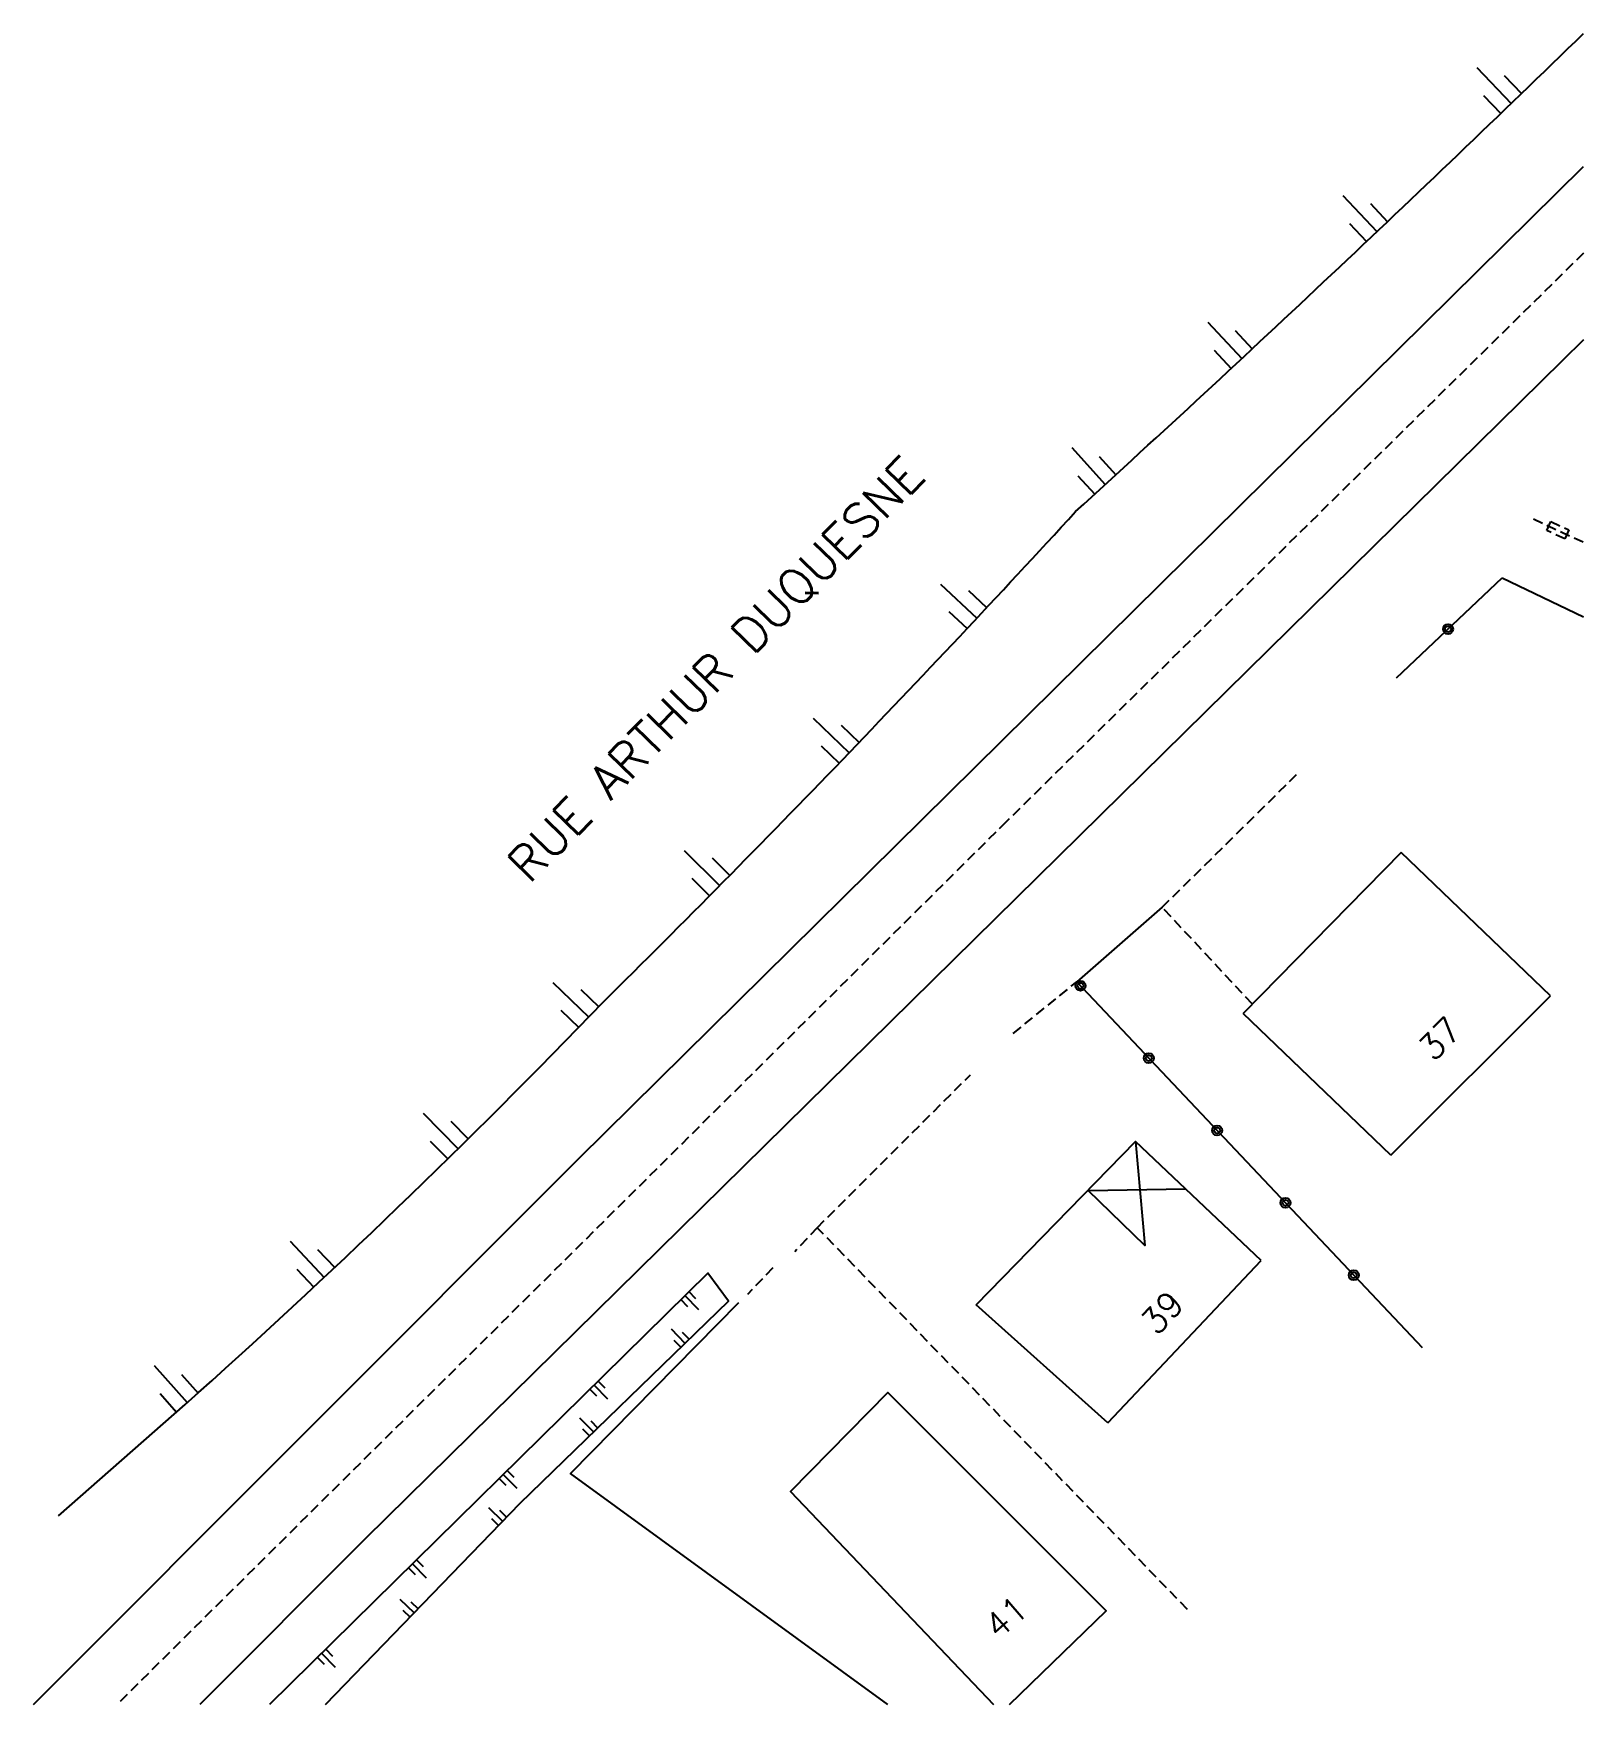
# Model space of a CAD drawing. Header units: millimetres. Extents: x 123000 to 124000, y 124000 to 125000.
# Drawn here: x 123922.1 to 124000, y 124750 to 124833.9 of the extents above; entities that cross this region are included whole.
import ezdxf
from ezdxf.enums import TextEntityAlignment as Align

# ---------------------------------------------------------------- set-up
doc = ezdxf.new("R2010")
doc.units = ezdxf.units.MM
doc.linetypes.add('DASHED', pattern=[0.75, 0.5, -0.25])
for name, color, linetype in [('w0001', 6, 'DASHED'), ('w0008', 7, 'CONTINUOUS'), ('w0100', 7, 'CONTINUOUS'), ('w0112', 1, 'DASHED'), ('W0211', 2, 'CONTINUOUS'), ('W0310', 3, 'CONTINUOUS'), ('w0322', 7, 'CONTINUOUS'), ('w0989', 7, 'CONTINUOUS'), ('w0991', 7, 'CONTINUOUS')]:
    doc.layers.add(name, color=color, linetype=linetype)
doc.styles.get("Standard").update_dxf_attribs({"font": 'romans.shx', "width": 0.85})

msp = doc.modelspace()

# ---------------------------------------------------------------- texts
at = {"layer": 'w0989'}
msp.add_text('RUE ARTHUR DUQUESNE', height=1.75, rotation=45.67519, dxfattribs=at).set_placement((123956.452, 124801.957), align=Align.MIDDLE)
at = {"layer": 'w0991'}
for s, rotation, p in [('37', 44.96787, (123992.777, 124783.453)), ('39', 46.57392, (123978.831, 124769.694)), ('41', 40.97726, (123970.991, 124754.399))]:
    msp.add_text(s, height=1.25, rotation=rotation, dxfattribs=at).set_placement(p, align=Align.MIDDLE)

# ---------------------------------------------------------------- linework, layer by layer
at = {"layer": 'w0001'}
msp.add_lwpolyline([(124000, 124822.907), (123970.994, 124794.345), (123942.799, 124766.356), (123926.308, 124750)], dxfattribs=at)
at = {"layer": 'w0008'}
for points in [[(123922.113, 124750), (123949.516, 124777.427), (124000, 124827.265)], [(124000, 124818.547), (123938.774, 124758.324), (123930.47, 124750)]]:
    msp.add_lwpolyline(points, dxfattribs=at)
at = {"layer": 'w0100'}
for points in [[(123990.828, 124792.802), (123982.9, 124784.709)], [(123998.33, 124785.603), (123990.828, 124792.802)], [(123990.321, 124777.602), (123998.33, 124785.603)], [(123990.321, 124777.602), (123982.9, 124784.709)], [(123969.479, 124770.087), (123977.486, 124778.285), (123977.958, 124773.062), (123975.108, 124775.826), (123980.007, 124775.899)], [(123983.805, 124772.305), (123977.486, 124778.285)], [(123976.092, 124764.156), (123983.805, 124772.305)], [(123976.092, 124764.156), (123969.479, 124770.087)], [(123971.158, 124750), (123976.014, 124754.71), (123965.038, 124765.674), (123960.144, 124760.711), (123970.347, 124750)]]:
    msp.add_lwpolyline(points, dxfattribs=at)
at = {"layer": 'w0112'}
for p, q in [((123998.149, 124808.972), (123998.36, 124809.425)), ((123998.36, 124809.425), (123999.267, 124809.003)), ((123999.056, 124808.55), (123998.149, 124808.972)), ((123999.267, 124809.003), (123999.056, 124808.55))]:
    msp.add_line(p, q, dxfattribs=at)
for points in [[(123997.48, 124809.559), (124000, 124808.386)], [(123983.361, 124785.18), (123978.826, 124790.047), (123985.649, 124796.788)], [(123971.346, 124783.713), (123974.535, 124786.306)], [(123980.093, 124754.784), (123961.494, 124773.954), (123969.195, 124781.639)], [(123961.494, 124773.954), (123960.37, 124772.749)], [(123959.258, 124771.934), (123957.997, 124770.601)]]:
    msp.add_lwpolyline(points, dxfattribs=at)
at = {"layer": 'W0211'}
for p, q in [((123994.63, 124832.226), (123996.363, 124830.424)), ((123996.016, 124831.825), (123996.883, 124830.925)), ((123994.976, 124830.825), (123995.842, 124829.924)), ((123987.903, 124825.804), (123989.62, 124823.988)), ((123989.286, 124825.392), (123990.144, 124824.483)), ((123988.237, 124824.4), (123989.096, 124823.492)), ((123981.12, 124819.441), (123982.822, 124817.609)), ((123982.5, 124819.016), (123983.351, 124818.101)), ((123981.443, 124818.034), (123982.294, 124817.118)), ((123974.284, 124813.136), (123975.97, 124811.29)), ((123975.66, 124812.7), (123976.503, 124811.777)), ((123974.594, 124811.726), (123975.437, 124810.803)), ((123967.691, 124806.282), (123969.515, 124804.572)), ((123969.097, 124805.954), (123970.008, 124805.099)), ((123968.109, 124804.901), (123969.021, 124804.046)), ((123961.297, 124799.545), (123963.098, 124797.811)), ((123962.698, 124799.198), (123963.598, 124798.331)), ((123961.697, 124798.159), (123962.597, 124797.291)), ((123954.813, 124792.895), (123956.591, 124791.137)), ((123956.21, 124792.529), (123957.098, 124791.65)), ((123955.194, 124791.503), (123956.083, 124790.624)), ((123948.218, 124786.273), (123950.012, 124784.533)), ((123949.617, 124785.921), (123950.515, 124785.051)), ((123948.613, 124784.885), (123949.51, 124784.015)), ((123941.694, 124779.699), (123943.447, 124777.916)), ((123943.085, 124779.313), (123943.961, 124778.422)), ((123942.056, 124778.302), (123942.932, 124777.41)), ((123935.014, 124773.285), (123936.723, 124771.46)), ((123936.395, 124772.866), (123937.25, 124771.953)), ((123935.342, 124771.879), (123936.196, 124770.967)), ((123955.398, 124770.388), (123955.047, 124770.745)), ((123954.986, 124769.983), (123954.635, 124770.339)), ((123955.543, 124769.829), (123954.841, 124770.542)), ((123954.152, 124768.868), (123954.848, 124768.15)), ((123954.293, 124768.308), (123954.641, 124767.949)), ((123954.707, 124768.71), (123955.055, 124768.351)), ((123928.181, 124767.034), (123929.845, 124765.168)), ((123929.552, 124766.582), (123930.384, 124765.649)), ((123928.475, 124765.621), (123929.307, 124764.688)), ((123950.425, 124765.492), (123950.074, 124765.848)), ((123950.982, 124765.338), (123950.28, 124766.05)), ((123950.836, 124765.897), (123950.486, 124766.253)), ((123949.558, 124764.409), (123950.255, 124763.692)), ((123949.699, 124763.85), (123950.047, 124763.491)), ((123950.114, 124764.252), (123950.462, 124763.893)), ((123945.864, 124761), (123945.513, 124761.356)), ((123946.42, 124760.846), (123945.719, 124761.559)), ((123946.275, 124761.405), (123945.924, 124761.761)), ((123944.971, 124759.9), (123945.69, 124759.205)), ((123945.531, 124759.76), (123945.89, 124759.412)), ((123945.13, 124759.345), (123945.489, 124758.997)), ((123941.714, 124756.914), (123941.363, 124757.27)), ((123941.303, 124756.509), (123940.952, 124756.865)), ((123941.859, 124756.355), (123941.158, 124757.067)), ((123940.521, 124755.297), (123941.24, 124754.602)), ((123940.68, 124754.742), (123941.04, 124754.395)), ((123941.082, 124755.158), (123941.441, 124754.81)), ((123936.742, 124752.017), (123936.391, 124752.373)), ((123937.298, 124751.863), (123936.596, 124752.576)), ((123937.153, 124752.422), (123936.802, 124752.778))]:
    msp.add_line(p, q, dxfattribs=at)
msp.add_lwpolyline([(123923.369, 124759.477), (123929.733, 124765.068, 0.018902), (123950.74, 124785.286, 0.012313), (123974.478, 124809.928, 0.0081), (124000, 124833.943, 0.0081)], format="xyb", dxfattribs=at)
msp.add_lwpolyline([(123936.791, 124750), (123946.572, 124760.118), (123957.029, 124770.267), (123955.991, 124771.674), (123933.981, 124750)], dxfattribs=at)
at = {"layer": 'W0310'}
for points in [[(123995.915, 124806.599), (124000, 124804.644)], [(123978.826, 124790.047), (123974.535, 124786.306)], [(123965.038, 124750), (123949.094, 124761.6), (123957.548, 124770.193)]]:
    msp.add_lwpolyline(points, dxfattribs=at)
at = {"layer": 'w0322'}
for points in [[(123990.602, 124801.572), (123995.915, 124806.599)], [(123974.535, 124786.306), (123991.888, 124767.934)]]:
    msp.add_lwpolyline(points, dxfattribs=at)
for centre, radius in [((123993.19, 124804.021), 0.25), ((123993.19, 124804.021), 0.15), ((123974.721, 124786.108), 0.25), ((123974.721, 124786.108), 0.15), ((123978.155, 124782.473), 0.25), ((123978.155, 124782.473), 0.15), ((123981.588, 124778.839), 0.25), ((123981.588, 124778.839), 0.15), ((123985.021, 124775.204), 0.25), ((123985.021, 124775.204), 0.15), ((123988.455, 124771.569), 0.25), ((123988.455, 124771.569), 0.15)]:
    msp.add_circle(centre, radius, dxfattribs=at)

msp.set_redraw_order([(e.dxf.handle, doc.entitydb.next_handle()) for e in msp.query("TEXT MTEXT ATTDEF DIMENSION ARC_DIMENSION")])  # texts and dimensions are drawn at this point

doc.saveas('drawing.dxf')
